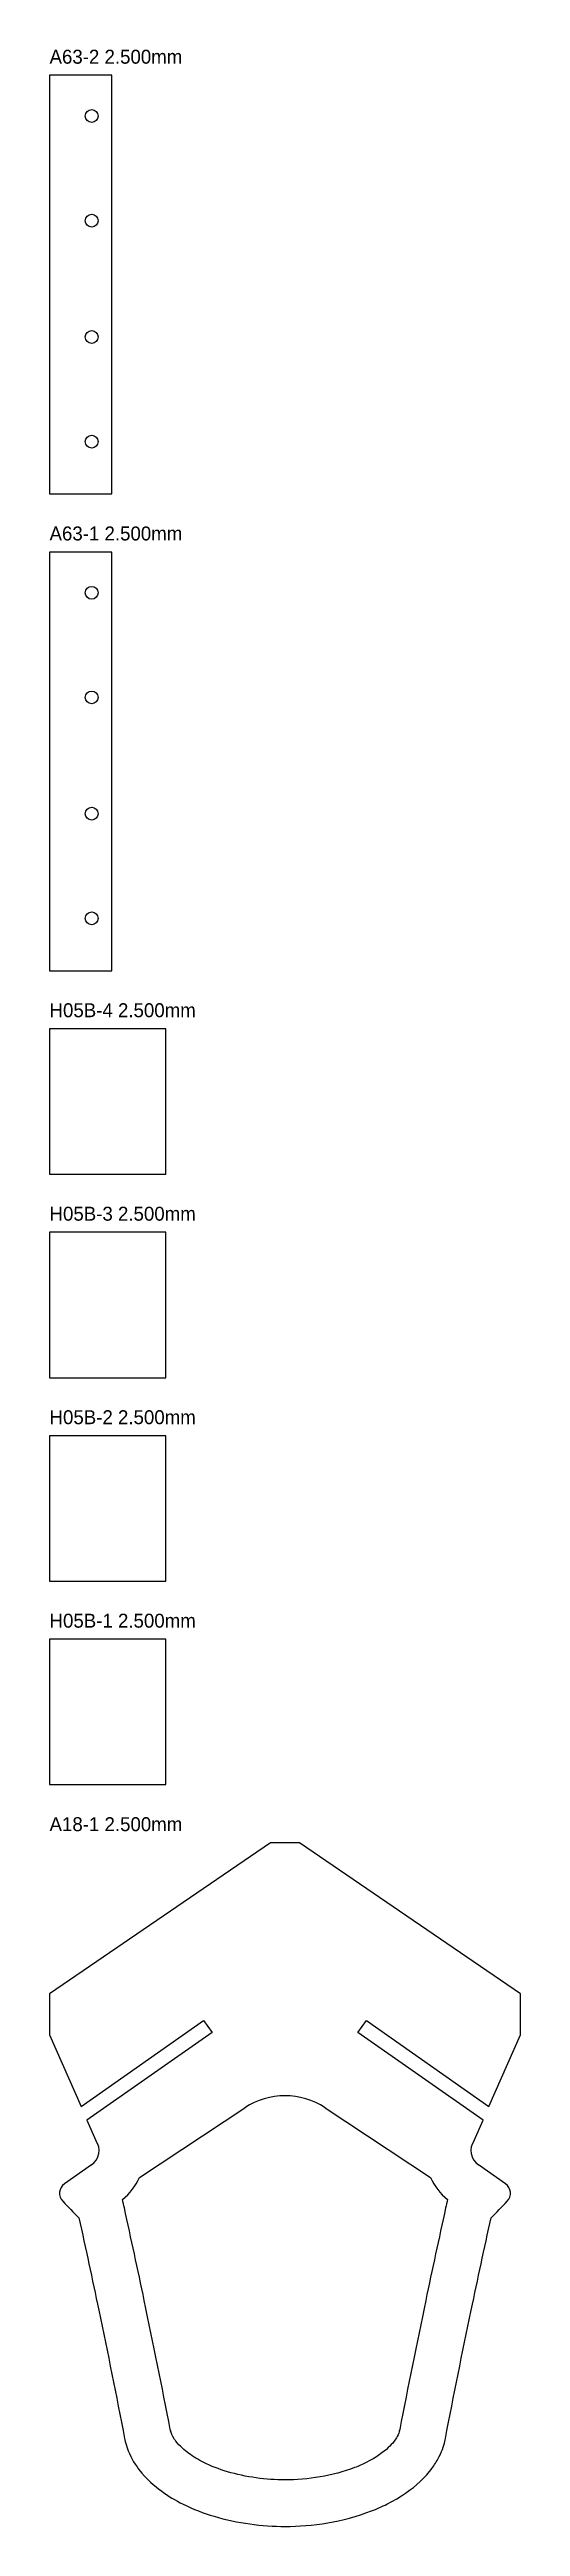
# Model space of a CAD drawing. Header units: millimetres. Extents: x 0 to 1220, y 0 to 2440.
# Drawn here: x 10 to 91, y 10 to 436 of the extents above; entities that cross this region are included whole.
import ezdxf

# ---------------------------------------------------------------- set-up
doc = ezdxf.new("R2010")
doc.units = ezdxf.units.MM
doc.layers.add('CUT', color=1, linetype='Continuous')
doc.layers.add('LABELS_NONCUT', color=3, linetype='Continuous')

msp = doc.modelspace()

# ---------------------------------------------------------------- texts
at = {"layer": 'LABELS_NONCUT'}
for s, p in [('A63-2 2.500mm', (10, 433.59)), ('A63-1 2.500mm', (10, 351.59)), ('H05B-4 2.500mm', (10, 269.59)), ('H05B-3 2.500mm', (10, 234.59)), ('H05B-2 2.500mm', (10, 199.59)), ('H05B-1 2.500mm', (10, 164.59)), ('A18-1 2.500mm', (10, 129.59))]:
    msp.add_text(s, height=2.4, dxfattribs=at).set_placement(p)

# ---------------------------------------------------------------- linework, layer by layer
at = {"layer": 'CUT'}
for p, q in [((10, 431.59), (10, 359.59)), ((20.7, 431.59), (10, 431.59)), ((20.7, 359.59), (20.7, 431.59)), ((10, 359.59), (20.7, 359.59)), ((10, 349.59), (10, 277.59)), ((20.7, 349.59), (10, 349.59)), ((20.7, 277.59), (20.7, 349.59)), ((10, 277.59), (20.7, 277.59)), ((30, 267.59), (10, 267.59)), ((10, 267.59), (10, 242.59)), ((30, 242.59), (30, 267.59)), ((10, 242.59), (30, 242.59)), ((30, 232.59), (10, 232.59)), ((10, 232.59), (10, 207.59)), ((30, 207.59), (30, 232.59)), ((10, 207.59), (30, 207.59)), ((30, 197.59), (10, 197.59)), ((10, 197.59), (10, 172.59)), ((30, 172.59), (30, 197.59)), ((10, 172.59), (30, 172.59)), ((30, 162.59), (10, 162.59)), ((10, 162.59), (10, 137.59)), ((30, 137.59), (30, 162.59)), ((10, 137.59), (30, 137.59)), ((48, 127.59, 0), (10, 101.59, 0)), ((53, 127.59, 0), (48, 127.59, 0)), ((91, 101.59, 0), (53, 127.59, 0)), ((10, 101.59, 0), (10, 94.56, 0)), ((91, 94.56, 0), (91, 101.59, 0)), ((10, 94.56, 0), (15.42, 82.23, 0)), ((15.42, 82.23, 0), (36.51, 97, 0)), ((37.95, 94.95, 0), (16.44, 79.89, 0)), ((36.51, 97, 0), (37.95, 94.95, 0)), ((63.05, 94.95, 0), (64.49, 97, 0)), ((84.56, 79.89, 0), (63.05, 94.95, 0)), ((64.49, 97, 0), (85.58, 82.23, 0)), ((85.58, 82.23, 0), (91, 94.56, 0)), ((25.48, 70.01, 0), (43.59, 82.01, 0)), ((57.41, 82.01, 0), (75.52, 70.01, 0)), ((16.44, 79.89, 0), (17.98, 76.39, 0)), ((83.02, 76.39, 0), (84.56, 79.89, 0)), ((17.24, 72.21, 0), (12.57, 68.94, 0)), ((88.43, 68.94, 0), (83.76, 72.21, 0))]:
    msp.add_line(p, q, dxfattribs=at)
for centre in [(17.25, 424.59), (17.25, 406.59), (17.25, 386.59), (17.25, 368.59), (17.25, 342.59), (17.25, 324.59), (17.25, 304.59), (17.25, 286.59)]:
    msp.add_circle(centre, 1.1, dxfattribs=at)
for centre, radius, start, end in [((50.5, 71.59, 0), 12.5, 56.4566, 123.5434), ((15.52, 74.67, 0), 3, -55, 35), ((85.48, 74.67, 0), 3, 145, -125), ((13.71, 67.3, 0), 2, 124.999, -136.4767), ((15.52, 74.67, 0), 11, -50.2376, -25.0975), ((85.48, 74.67, 0), 11, -154.9024, -129.7624), ((87.29, 67.3, 0), 2, -43.5233, 55.001), ((91.49, 141.14, 0), 109.24, -136.4859, -134.4003), ((9.51, 141.14, 0), 109.24, -45.5997, -43.5141), ((33.68, 27.11, 0), 2.95, -170.0289, -166.9422), ((67.32, 27.11, 0), 2.95, -13.0575, -9.9713), ((33.68, 27.11, 0), 10.95, -169.5585, -166.9674), ((67.32, 27.11, 0), 10.95, -13.0326, -10.4415)]:
    msp.add_arc(centre, radius, start, end, dxfattribs=at)
for points, knots in [([(30.78, 26.6, 0), (30.77, 26.62, 0), (30.77, 26.63, 0), (30.77, 26.65, 0), (29.32, 34.14, 0), (27.86, 41.39, 0), (26.29, 48.86, 0), (25.17, 54.25, 0), (24.03, 59.5, 0), (22.87, 64.81, 0), (22.76, 65.28, 0), (22.66, 65.75, 0), (22.56, 66.22, 0)], [0, 0, 0, 0, 0.001144, 0.001144, 0.001144, 0.560906, 0.560906, 0.560906, 0.964202, 0.964202, 0.964202, 1, 1, 1, 1]), ([(78.44, 66.22, 0), (78.34, 65.75, 0), (78.24, 65.28, 0), (78.13, 64.81, 0), (76.97, 59.5, 0), (75.83, 54.25, 0), (74.71, 48.86, 0), (73.14, 41.39, 0), (71.68, 34.14, 0), (70.23, 26.65, 0), (70.23, 26.63, 0), (70.23, 26.62, 0), (70.22, 26.6, 0)], [0, 0, 0, 0, 0.035798, 0.035798, 0.035798, 0.439094, 0.439094, 0.439094, 0.998856, 0.998856, 0.998856, 1, 1, 1, 1]), ([(15.05, 63.09, 0), (16.22, 57.81, 0), (17.34, 52.58, 0), (18.46, 47.22, 0), (20.02, 39.79, 0), (21.47, 32.58, 0), (22.91, 25.13, 0)], [0, 0, 0, 0, 0.418766, 0.418766, 0.418766, 1, 1, 1, 1]), ([(78.09, 25.13, 0), (79.53, 32.58, 0), (80.98, 39.79, 0), (82.54, 47.22, 0), (83.66, 52.58, 0), (84.78, 57.81, 0), (85.95, 63.09, 0)], [0, 0, 0, 0, 0.581234, 0.581234, 0.581234, 1, 1, 1, 1]), ([(31.73, 24.66, 0), (31.63, 24.79, 0), (31.53, 24.93, 0), (31.44, 25.07, 0), (31.1, 25.59, 0), (30.9, 26.05, 0), (30.81, 26.44, 0), (30.81, 26.44, 0), (30.81, 26.45, 0), (30.81, 26.45, 0)], [0, 0, 0, 0, 0.218366, 0.218366, 0.218366, 0.999787, 0.999787, 0.999787, 1, 1, 1, 1]), ([(70.19, 26.45, 0), (70.19, 26.45, 0), (70.19, 26.44, 0), (70.19, 26.44, 0), (70.14, 26.23, 0), (70.07, 25.95, 0), (69.79, 25.45, 0), (69.64, 25.18, 0), (69.46, 24.91, 0), (69.27, 24.66, 0)], [0, 0, 0, 0, 0.000332, 0.000332, 0.000332, 0.647063, 0.647063, 0.647063, 1, 1, 1, 1]), ([(23.01, 24.64, 0), (23.36, 23.14, 0), (24, 21.82, 0), (24.74, 20.7, 0), (24.94, 20.38, 0), (25.16, 20.08, 0), (25.38, 19.79, 0)], [0, 0, 0, 0, 0.779291, 0.779291, 0.779291, 1, 1, 1, 1]), ([(36.54, 21, 0), (36.54, 21, 0), (36.54, 21, 0), (36.54, 21, 0), (35.59, 21.47, 0), (34.71, 22, 0), (33.95, 22.56, 0), (33.19, 23.11, 0), (32.35, 23.85, 0), (31.73, 24.66, 0)], [0, 0, 0, 0, 0.000252, 0.000252, 0.000252, 0.506041, 0.506041, 0.506041, 1, 1, 1, 1]), ([(69.27, 24.66, 0), (68.95, 24.24, 0), (68.59, 23.87, 0), (68.27, 23.56, 0), (67.43, 22.78, 0), (66.22, 21.87, 0), (64.46, 21, 0), (64.46, 21, 0), (64.46, 21, 0), (64.46, 21, 0)], [0, 0, 0, 0, 0.284425, 0.284425, 0.284425, 0.999806, 0.999806, 0.999806, 1, 1, 1, 1]), ([(75.62, 19.79, 0), (76.03, 20.32, 0), (76.43, 20.92, 0), (76.8, 21.59, 0), (77.46, 22.79, 0), (77.8, 23.84, 0), (77.99, 24.64, 0)], [0, 0, 0, 0, 0.354705, 0.354705, 0.354705, 1, 1, 1, 1]), ([(25.38, 19.79, 0), (26.64, 18.15, 0), (28.08, 16.94, 0), (29.23, 16.1, 0), (30.4, 15.24, 0), (31.66, 14.49, 0), (32.98, 13.84, 0)], [0, 0, 0, 0, 0.494663, 0.494663, 0.494663, 1, 1, 1, 1]), ([(50.5, 18, 0), (47.26, 18.02, 0), (43.77, 18.46, 0), (40.59, 19.42, 0), (39.17, 19.84, 0), (37.79, 20.38, 0), (36.54, 21, 0), (36.54, 21, 0), (36.54, 21, 0), (36.54, 21, 0)], [0, 0, 0, 0, 0.69144, 0.69144, 0.69144, 0.999882, 0.999882, 0.999882, 1, 1, 1, 1]), ([(64.46, 21, 0), (64.46, 21, 0), (64.46, 21, 0), (64.46, 21, 0), (63.86, 20.7, 0), (63.2, 20.4, 0), (62.46, 20.12, 0), (58.72, 18.67, 0), (54.38, 18.03, 0), (50.5, 18, 0)], [0, 0, 0, 0, 0.00013, 0.00013, 0.00013, 0.16386, 0.16386, 0.16386, 1, 1, 1, 1]), ([(68.02, 13.84, 0), (70.44, 15.04, 0), (72.31, 16.39, 0), (73.73, 17.72, 0), (74.3, 18.25, 0), (74.97, 18.94, 0), (75.62, 19.79, 0)], [0, 0, 0, 0, 0.714599, 0.714599, 0.714599, 1, 1, 1, 1]), ([(32.98, 13.84, 0), (34.69, 12.98, 0), (36.49, 12.29, 0), (38.3, 11.75, 0), (42.36, 10.54, 0), (46.58, 10.02, 0), (50.5, 10, 0)], [0, 0, 0, 0, 0.307436, 0.307436, 0.307436, 1, 1, 1, 1]), ([(50.5, 10, 0), (55.18, 10.03, 0), (60.44, 10.76, 0), (65.35, 12.66, 0), (66.31, 13.03, 0), (67.2, 13.43, 0), (68.02, 13.84, 0)], [0, 0, 0, 0, 0.836808, 0.836808, 0.836808, 1, 1, 1, 1])]:
    msp.add_open_spline(points, degree=3, knots=knots, dxfattribs=at)

msp.set_redraw_order([(e.dxf.handle, doc.entitydb.next_handle()) for e in msp.query("TEXT MTEXT ATTDEF DIMENSION ARC_DIMENSION")])  # texts and dimensions are drawn at this point

doc.saveas('drawing.dxf')
